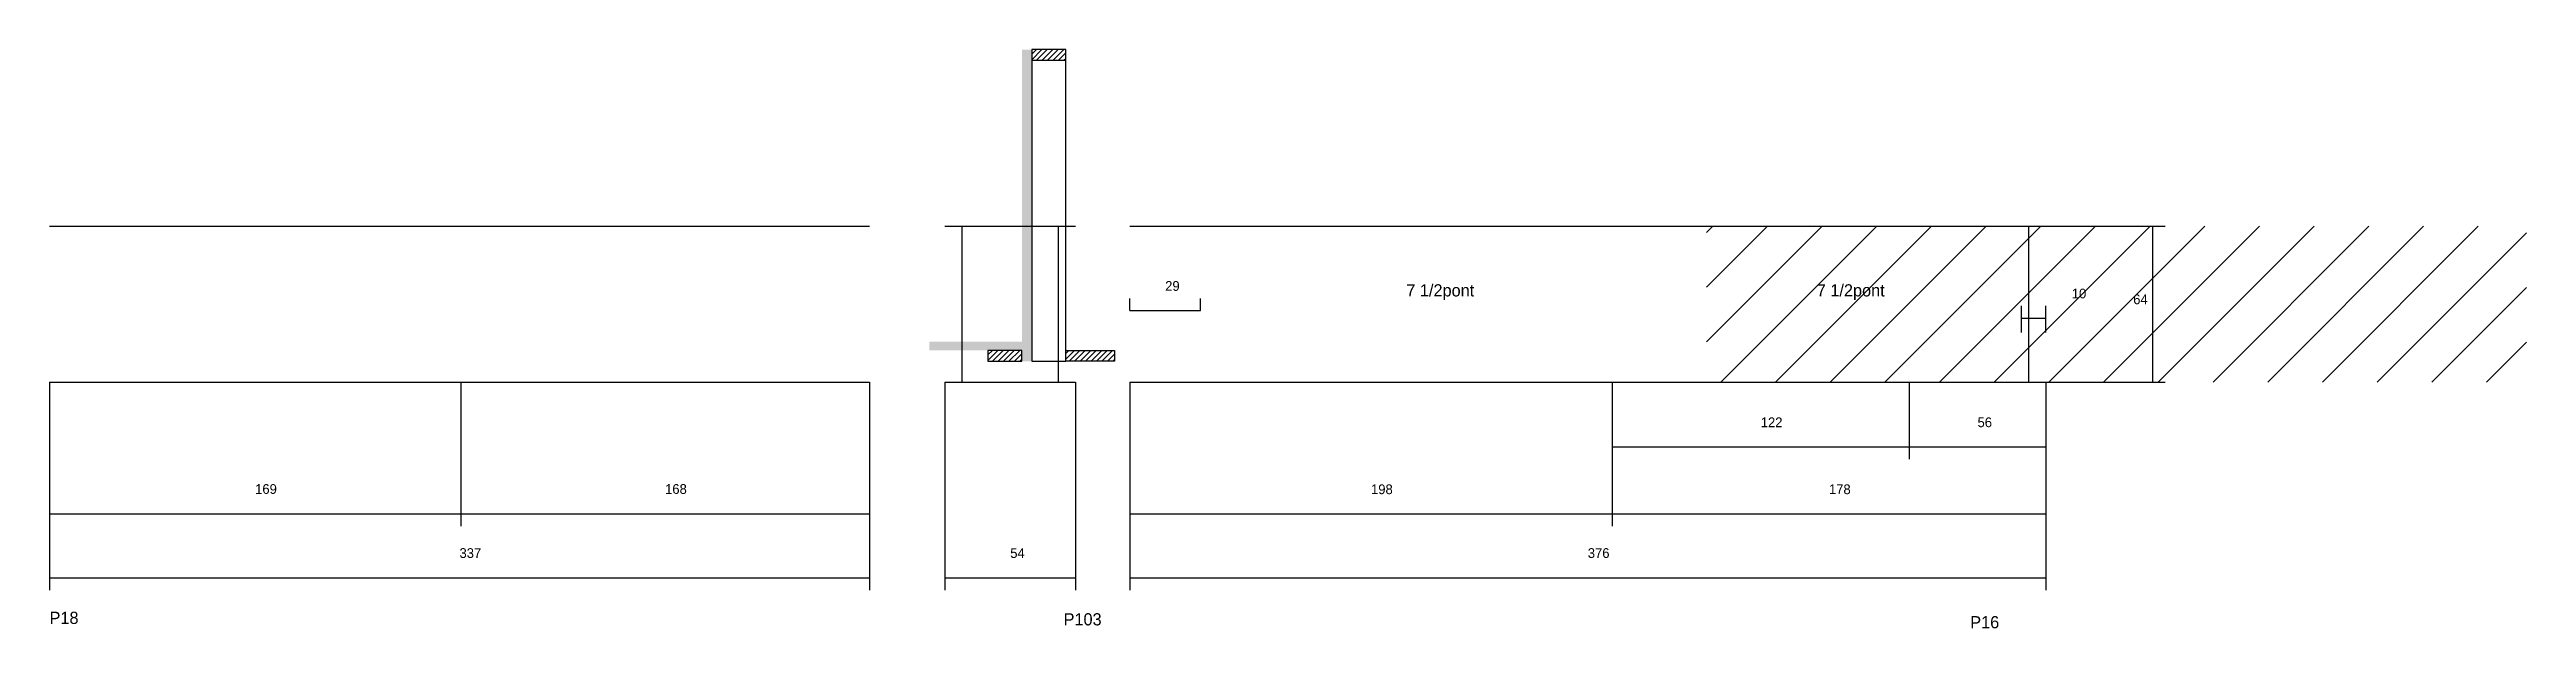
# Model space of a CAD drawing. Header units: metres. Extents: x -132 to 34800, y -36000 to 1848.
# Drawn here: x 14968 to 15985, y -7773 to -7536 of the extents above; entities that cross this region are included whole.
import ezdxf

# ---------------------------------------------------------------- set-up
doc = ezdxf.new("R2010")
doc.units = ezdxf.units.M
for name, color, linetype in [('COTA', 4, 'Continuous'), ('Cota Seção (2x)', 4, 'Continuous'), ('Hachura', 253, 'Continuous'), ('Madeira', 126, 'Continuous'), ('NOMENCLATURA', 7, 'Continuous'), ('Painéis', 200, 'Continuous'), ('REAPROVEITAMENTO', 251, 'Continuous'), ('SARR_2.2x7', 40, 'Continuous')]:
    doc.layers.add(name, color=color, linetype=linetype)

msp = doc.modelspace()

# ---------------------------------------------------------------- texts
at = {"layer": 'COTA'}
for s, p in [('64', (15823.3, -7640.2)), ('122', (15670.4, -7690.7)), ('56', (15759.4, -7690.7)), ('169', (15052.3, -7718.1)), ('168', (15220.6, -7718.1)), ('198', (15510.4, -7718.2)), ('178', (15698.4, -7718.2)), ('337', (15136.2, -7744.4)), ('54', (15362.3, -7744.4)), ('376', (15599.4, -7744.4))]:
    msp.add_text(s, height=4, dxfattribs=at).set_placement(p)
at = {"layer": 'Cota Seção (2x)'}
for s, p in [('29', (15425.9, -7634.7)), ('10', (15798.1, -7637.8))]:
    msp.add_text(s, height=4, dxfattribs=at).set_placement(p)
at = {"layer": 'NOMENCLATURA'}
for s, p in [('7 1/2pont', (15524.9, -7637)), ('7 1/2pont', (15693.4, -7637)), ('P18', (14967.9, -7771.5)), ('P103', (15384.2, -7772.1)), ('P16', (15756.4, -7773.3))]:
    msp.add_text(s, height=5, dxfattribs=at).set_placement(p)

# ---------------------------------------------------------------- hatches: boundary and pattern name
at = {"layer": 'Hachura'}
h = msp.add_hatch(color=8, dxfattribs=at)
h.dxf.hatch_style = 1
h.paths.add_polyline_path([(15367.1, -7535.6), (15371.1, -7535.6), (15371.1, -7535.6), (15371.1, -7663.6), (15371.1, -7663.6), (15367.1, -7663.6), (15367.1, -7663.6), (15367.1, -7535.6)])
h = msp.add_hatch(dxfattribs=at)
h.set_pattern_fill('ANSI31', scale=0.5)
h.paths.add_polyline_path([(15385.1, -7540), (15385.1, -7535.6), (15385.1, -7535.6), (15371.1, -7535.6), (15371.1, -7535.6), (15371.1, -7540), (15371.1, -7540), (15385.1, -7540)])
h = msp.add_hatch(color=8, dxfattribs=at)
h.dxf.hatch_style = 1
h.paths.add_polyline_path([(15367.1, -7659.2), (15367.1, -7655.6), (15367.1, -7655.6), (15329.1, -7655.6), (15329.1, -7655.6), (15329.1, -7659.2), (15329.1, -7659.2), (15367.1, -7659.2)])
h = msp.add_hatch(dxfattribs=at)
h.set_pattern_fill('ANSI31', scale=0.5)
h.paths.add_polyline_path([(15367.1, -7663.6), (15367.1, -7659.2), (15367.1, -7659.2), (15353.1, -7659.2), (15353.1, -7659.2), (15353.1, -7663.6), (15353.1, -7663.6), (15367.1, -7663.6)])
h = msp.add_hatch(dxfattribs=at)
h.set_pattern_fill('ANSI31', scale=0.5)
h.paths.add_polyline_path([(15385.1, -7663.6), (15385.1, -7659.2), (15385.1, -7659.2), (15405.1, -7659.2), (15405.1, -7659.2), (15405.1, -7663.6), (15405.1, -7663.6), (15385.1, -7663.6)])
at = {"layer": 'REAPROVEITAMENTO'}
h = msp.add_hatch(dxfattribs=at)
h.set_pattern_fill('ANSI31', scale=5)
h.paths.add_polyline_path([(15648.1, -7608.2), (15648.1, -7672.2), (15648.1, -7672.2), (15984.8, -7672.2), (15984.8, -7672.2), (15984.8, -7608.2), (15984.8, -7608.2), (15648.1, -7608.2)])

# ---------------------------------------------------------------- linework, layer by layer
at = {"layer": 'COTA'}
for p, q in [((15787.4, -7608.2), (15836.4, -7608.2)), ((15831.4, -7672.2), (15831.4, -7608.2)), ((14967.9, -7672.2), (14967.9, -7731.3)), ((14967.9, -7672.2), (14967.9, -7757.6)), ((15136.7, -7672.2), (15136.7, -7731.3)), ((15136.7, -7672.2), (15136.7, -7731.3)), ((15304.5, -7672.2), (15304.5, -7731.3)), ((15304.5, -7672.2), (15304.5, -7757.6)), ((15335.5, -7672.2), (15335.5, -7757.6)), ((15389.1, -7672.2), (15389.1, -7757.6)), ((15411.4, -7672.2), (15411.4, -7731.3)), ((15411.4, -7672.2), (15411.4, -7757.6)), ((15609.4, -7672.2), (15609.4, -7731.3)), ((15609.4, -7672.2), (15609.4, -7703.8)), ((15609.4, -7672.2), (15609.4, -7731.3)), ((15731.4, -7672.2), (15731.4, -7703.8)), ((15731.4, -7672.2), (15731.4, -7703.8)), ((15787.4, -7672.2), (15787.4, -7703.8)), ((15787.4, -7672.2), (15787.4, -7731.3)), ((15787.4, -7672.2), (15787.4, -7757.6)), ((15787.4, -7672.2), (15836.4, -7672.2)), ((15609.4, -7698.8), (15731.4, -7698.8)), ((15731.4, -7698.8), (15787.4, -7698.8)), ((14967.9, -7726.3), (15136.7, -7726.3)), ((15136.7, -7726.3), (15304.5, -7726.3)), ((15411.4, -7726.3), (15609.4, -7726.3)), ((15609.4, -7726.3), (15787.4, -7726.3)), ((14967.9, -7752.6), (15304.5, -7752.6)), ((15335.5, -7752.6), (15389.1, -7752.6)), ((15411.4, -7752.6), (15787.4, -7752.6))]:
    msp.add_line(p, q, dxfattribs=at)
at = {"layer": 'Cota Seção (2x)'}
for p, q in [((15411.4, -7642.8), (15411.4, -7637.8)), ((15411.4, -7642.8), (15440.4, -7642.8)), ((15440.4, -7642.8), (15440.4, -7637.8)), ((15777.4, -7651.8), (15777.4, -7640.9)), ((15777.4, -7645.9), (15787.4, -7645.9)), ((15787.4, -7651.8), (15787.4, -7640.9))]:
    msp.add_line(p, q, dxfattribs=at)
at = {"layer": 'Madeira'}
for points in [[(15385.1, -7540), (15385.1, -7535.6), (15371.1, -7535.6), (15371.1, -7540)], [(15385.1, -7535.6), (15371.1, -7535.6), (15371.1, -7663.6), (15385.1, -7663.6)], [(15367.1, -7663.6), (15367.1, -7659.2), (15353.1, -7659.2), (15353.1, -7663.6)], [(15385.1, -7663.6), (15385.1, -7659.2), (15405.1, -7659.2), (15405.1, -7663.6)]]:
    msp.add_lwpolyline(points, close=True, dxfattribs=at)
at = {"layer": 'Painéis'}
for p, q in [((14967.9, -7608.2), (15304.5, -7608.2)), ((15335.5, -7608.2), (15389.1, -7608.2)), ((15411.4, -7608.2), (15787.4, -7608.2)), ((14967.9, -7672.2), (15304.5, -7672.2)), ((15335.5, -7672.2), (15389.1, -7672.2)), ((15411.4, -7672.2), (15787.4, -7672.2))]:
    msp.add_line(p, q, dxfattribs=at)
at = {"layer": 'SARR_2.2x7'}
for p, q in [((15342.5, -7672.2), (15342.5, -7608.2)), ((15382.1, -7672.2), (15382.1, -7608.2)), ((15780.4, -7672.2), (15780.4, -7608.2))]:
    msp.add_line(p, q, dxfattribs=at)

msp.set_redraw_order([(e.dxf.handle, doc.entitydb.next_handle()) for e in msp.query("TEXT MTEXT ATTDEF DIMENSION ARC_DIMENSION")])  # texts and dimensions are drawn at this point

doc.saveas('drawing.dxf')
